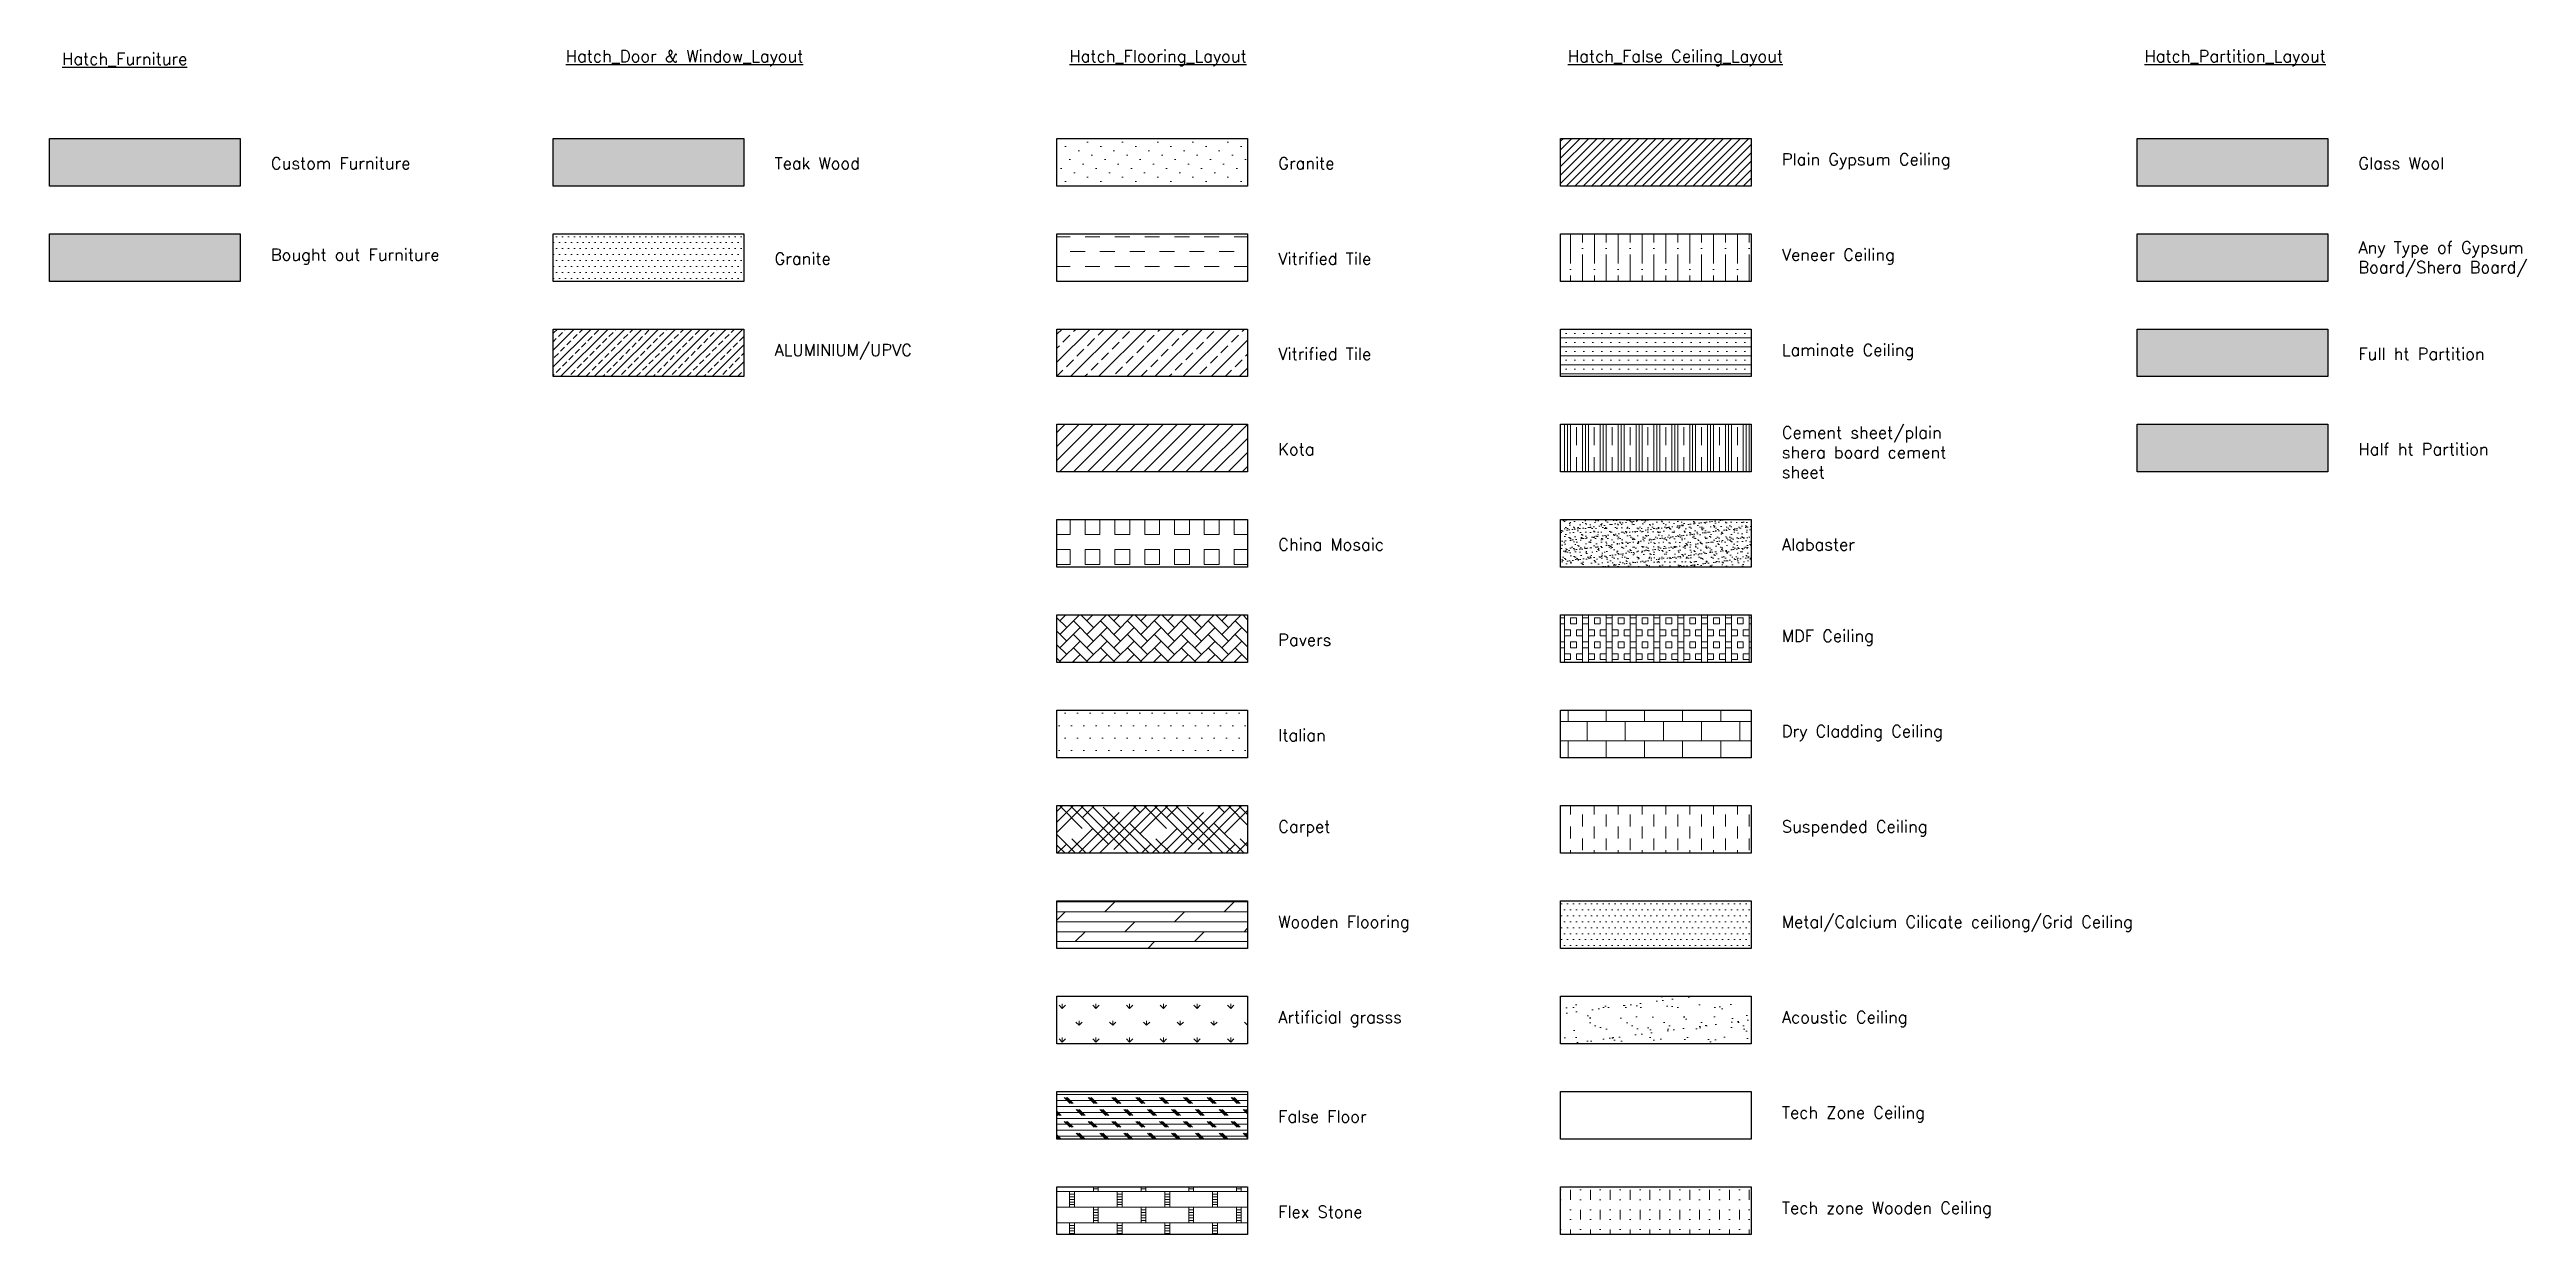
# Model space of a CAD drawing. Header units: millimetres. Extents: x -48354 to 5348, y -23891 to 13982.
# Drawn here: x -48354 to -17182, y -937 to 13982 of the extents above; entities that cross this region are included whole.
import ezdxf

# ---------------------------------------------------------------- set-up
doc = ezdxf.new("R2010")
doc.units = ezdxf.units.MM
doc.header["$MEASUREMENT"] = 0
doc.layers.add('BOUGHOUT FURN', color=7, linetype='Continuous', lineweight=15, true_color=0x81c1c1)
doc.layers.add('CUSTOM MADE FURN', color=7, linetype='Continuous', lineweight=15, true_color=0xe8ed97)
for name, color, linetype, lineweight in [('F_False_Hatch', 8, 'Continuous', 5), ('FLR_INT_HATCH', 254, 'Continuous', 5), ('I_FUR_HATCH', 8, 'Continuous', 5)]:
    doc.layers.add(name, color=color, linetype=linetype, lineweight=lineweight)
doc.styles.add('Simplex', font='simplex.shx')

msp = doc.modelspace()

# ---------------------------------------------------------------- texts
at = {"char_height": 150, "attachment_point": 7, "style": 'Simplex'}
for s, width, gutter_width, heights, insert in [('{\\LHatch_Furniture}', 2175.99, 1, [0], (-48196, 13774)), ('{\\LHatch_Door & Window_Layout}', 4095.22, 1, [0], (-41857, 13774)), ('{\\LHatch_Flooring_Layout}', 2175.99, 1, [0], (-35519, 13774)), ('{\\LHatch_False Ceiling_Layout}', 3511.91, 1, [0], (-29245, 13774)), ('{\\LHatch_Partition_Layout}', 3511.91, 1, [0], (-21989, 13774)), ('Custom Furniture', 2180.94, 6000, [76], (-45568, 12474)), ('Teak Wood', 1687.02, 6000, [0], (-39230, 12474)), ('Granite', 12115.36, 6000, [0], (-32891, 12474)), ('Plain Gypsum Ceiling', 12115.36, 6000, [0], (-26553, 12474)), ('Glass Wool', 12115.36, 6000, [0], (-19297, 12474)), ('\\pt1650,3150;Any Type of Gypsum Board/Shera Board/', 3177.76, 6000, [0], (-19297, 11115)), ('Bought out Furniture', 12115.36, 6000, [0], (-45568, 11274)), ('Granite', 12115.36, 6000, [0], (-39230, 11274)), ('Vitrified Tile', 12115.36, 6000, [0], (-32891, 11274)), ('Veneer Ceiling', 12115.36, 6000, [0], (-26553, 11274)), ('{\\Fromans|c0;ALUMINIUM/UPVC}', 12115.36, 6000, [150], (-39230, 10074)), ('Vitrified Tile', 12115.36, 6000, [0], (-32891, 10074)), ('Laminate Ceiling', 12115.36, 6000, [0], (-26553, 10074)), ('\\pt1650,3150;Full ht Partition', 5895.82, 6000, [0], (-19297, 10074)), ('Cement sheet/plain shera board cement sheet', 2526.04, 6000, [0], (-26553, 8585)), ('Kota', 12115.36, 6000, [0], (-32891, 8874)), ('Half ht Partition', 5895.82, 6000, [0], (-19297, 8874)), ('\\pt3600;China Mosaic', 12115.36, 6000, [0], (-32891, 7674)), ('\\pt3600;Alabaster', 12115.36, 6000, [0], (-26553, 7674)), ('\\pt3600;Pavers', 12115.36, 6000, [108], (-32891, 6474)), ('\\pt3600;MDF Ceiling', 12115.36, 6000, [108], (-26553, 6474)), ('\\pt3600;Italian', 12115.36, 6000, [108], (-32891, 5274)), ('\\pt3600;Dry Cladding Ceiling', 2537.63, 6000, [108], (-26553, 5274)), ('\\pt3600;Carpet', 12115.36, 6000, [108], (-32891, 4074)), ('\\pt3600;Suspended Ceiling', 12115.36, 6000, [108], (-26553, 4074)), ('\\pt3600;Wooden Flooring', 12115.36, 6000, [108], (-32891, 2874)), ('\\pt3600;Metal/Calcium Cilicate ceiliong/Grid Ceiling', 5211.27, 6000, [267], (-26553, 2874)), ('\\pt3600;Artificial grasss', 12115.36, 6000, [108], (-32891, 1674)), ('\\pt3600;Acoustic Ceiling', 12115.36, 6000, [108], (-26553, 1674)), ('\\pt3600;False Floor', 12115.36, 6000, [108], (-32891, 474)), ('\\pt3600;Tech Zone Ceiling', 12115.36, 6000, [108], (-26553, 474)), ('\\pt3600;Flex Stone', 12115.36, 6000, [108], (-32891, -726)), ('\\pt3600;Tech zone Wooden Ceiling', 12115.36, 6000, [108], (-26553, -726))]:
    msp.add_mtext_dynamic_manual_height_columns(s, width=width, gutter_width=gutter_width, heights=heights, dxfattribs=dict(at, insert=insert))

# ---------------------------------------------------------------- hatches: boundary and pattern name
at = {"layer": 'BOUGHOUT FURN', "true_color": 0x81c1c1}
h = msp.add_hatch(color=133, dxfattribs=at)
h.dxf.hatch_style = 1
h.paths.add_polyline_path([(-48354, 11663), (-45954, 11663), (-45954, 11063), (-48354, 11063)])
at = {"layer": 'CUSTOM MADE FURN'}
h = msp.add_hatch(color=256, dxfattribs=at)
h.dxf.hatch_style = 1
h.paths.add_polyline_path([(-48354, 12863), (-45954, 12863), (-45954, 12263), (-48354, 12263)])
at = {"layer": 'F_False_Hatch'}
h = msp.add_hatch(dxfattribs=at)
h.set_pattern_fill('ANSI31', color=256, scale=600)
h.set_pattern_definition([(45, (54036.976, 0), (-53.03301, 53.03301), [])])
h.paths.add_polyline_path([(-29339, 12863), (-26939, 12863), (-26939, 12263), (-29339, 12263)])
h = msp.add_hatch(dxfattribs=at)
h.set_pattern_fill('ANSI36', color=34, scale=1200, angle=45)
h.set_pattern_definition([(90, (54036.98, 0), (-150, 262.5), [375, -75, 0, -75])])
h.paths.add_polyline_path([(-29339, 11663), (-26939, 11663), (-26939, 11063), (-29339, 11063)])
h = msp.add_hatch(dxfattribs=at)
h.set_pattern_fill('SACNCR', color=34, scale=1200, angle=135)
h.set_pattern_definition([(180, (54036.98, 0), (-2e-14, -112.5), []), (180, (53980.73, 56.25), (-2e-14, -112.5), [0, -112.5])])
h.paths.add_polyline_path([(-29339, 10463), (-26939, 10463), (-26939, 9863), (-29339, 9863)])
h = msp.add_hatch(dxfattribs=at)
h.set_pattern_fill('CLAY', color=256, scale=1200, angle=90)
h.set_pattern_definition([(90, (54036.98, 0), (-225, 1e-14), []), (90, (53999.48, 2e-15), (-225, 1e-14), []), (90, (53961.98, 5e-15), (-225, 1e-14), []), (90, (53886.98, 9e-15), (-225, 1e-14), [225, -150])])
h.paths.add_polyline_path([(-29339, 9263), (-26939, 9263), (-26939, 8663), (-29339, 8663)])
at = {"layer": 'F_False_Hatch', "true_color": 0xfcc28a}
h = msp.add_hatch(dxfattribs=at)
h.set_pattern_fill('AR-SAND', color=31, scale=50)
h.paths.add_polyline_path([(-29339, 8063), (-26939, 8063), (-26939, 7463), (-29339, 7463)])
at = {"layer": 'F_False_Hatch'}
h = msp.add_hatch(dxfattribs=at)
h.set_pattern_fill('BOX', color=256, scale=300)
h.set_pattern_definition([(90, (54036.98, 0), (-300, 2e-14), []), (90, (54111.98, 0), (-300, 2e-14), []), (0, (54036.98, 0), (0, 300), [-75, 75]), (0, (54036.98, 75), (0, 300), [-75, 75]), (0, (54036.98, 150), (0, 300), [75, -75]), (0, (54036.98, 225), (0, 300), [75, -75]), (90, (54186.98, 0), (-300, 2e-14), [75, -75]), (90, (54261.98, 0), (-300, 2e-14), [75, -75])])
h.paths.add_polyline_path([(-29339, 6863), (-26939, 6863), (-26939, 6263), (-29339, 6263)])
h = msp.add_hatch(dxfattribs=at)
h.set_pattern_fill('AR-B816', color=256, scale=30)
h.set_pattern_definition([(0, (54036.98, 0), (0, 240), []), (90, (54036.98, 0), (-240, 240), [240, -240])])
h.paths.add_polyline_path([(-29339, 5663), (-26939, 5663), (-26939, 5063), (-29339, 5063)])
h = msp.add_hatch(dxfattribs=at)
h.set_pattern_fill('DASH', color=256, scale=1200, angle=90)
h.set_pattern_definition([(90, (54036.98, 0), (-150, 150), [150, -150])])
h.paths.add_polyline_path([(-29339, 4463), (-26939, 4463), (-26939, 3863), (-29339, 3863)])
h = msp.add_hatch(dxfattribs=at)
h.set_pattern_fill('DOTS', color=256, scale=1200)
h.set_pattern_definition([(0, (54036.976, 0), (37.5, 75), [0, -75])])
h.paths.add_polyline_path([(-29339, 3263), (-26939, 3263), (-26939, 2663), (-29339, 2663)])
h = msp.add_hatch(dxfattribs=at)
h.set_pattern_fill('AR-SAND', color=256, scale=150)
h.set_pattern_definition([(37.5, (54036.98, 0), (-9.449, 289.02357), [0, -228, 0, -255, 0, -243.75]), (7.5, (54036.98, 0), (265.4665, 423.3219), [0, -123, 0, -205.5, 0, -78.75]), (327.5, (53852.48, 0), (467.1213, 0.84886), [0, -75, 0, -270, 0, -352.5]), (317.5, (53852.48, 0), (450.919, 131.6513), [0, -37.5, 0, -177, 0, -202.5])])
h.paths.add_polyline_path([(-29339, 2063), (-26939, 2063), (-26939, 1463), (-29339, 1463)])
h = msp.add_hatch(dxfattribs=at)
h.set_pattern_fill('MUDST', color=34, scale=500, angle=90)
h.set_pattern_definition([(90, (54036.98, 0), (-125, 250), [125, -125, 0, -125, 0, -125])])
h.paths.add_polyline_path([(-29339, -337), (-26939, -337), (-26939, -937), (-29339, -937)])
at = {"layer": 'FLR_INT_HATCH'}
h = msp.add_hatch(dxfattribs=at)
h.set_pattern_fill('DOTS', color=256, scale=2500, angle=45)
h.set_pattern_definition([(45, (36303.15, 0), (-55.24272, 165.72815), [0, -156.25])])
h.paths.add_polyline_path([(-35677, 12863), (-33277, 12863), (-33277, 12263), (-35677, 12263)])
h = msp.add_hatch(dxfattribs=at)
h.set_pattern_fill('DASH', color=256, scale=1500)
h.set_pattern_definition([(0, (36303.15, 0), (187.5, 187.5), [187.5, -187.5])])
h.paths.add_polyline_path([(-35677, 11663), (-33277, 11663), (-33277, 11063), (-35677, 11063)])
h = msp.add_hatch(dxfattribs=at)
h.set_pattern_fill('ANSI33', color=256, scale=1000)
h.set_pattern_definition([(45, (36303.15, 0), (-176.7767, 176.7767), []), (45, (36479.93, 0), (-176.7767, 176.7767), [125, -62.5])])
h.paths.add_polyline_path([(-35677, 10463), (-33277, 10463), (-33277, 9863), (-35677, 9863)])
h = msp.add_hatch(dxfattribs=at)
h.set_pattern_fill('ANSI31', color=256, scale=1000)
h.set_pattern_definition([(45, (36303.15, 0), (-88.38835, 88.38835), [])])
h.paths.add_polyline_path([(-35677, 9263), (-33277, 9263), (-33277, 8663), (-35677, 8663)])
h = msp.add_hatch(dxfattribs=at)
h.set_pattern_fill('SQUARE', color=256, scale=1500)
h.set_pattern_definition([(0, (36303.15, 0), (0, 187.5), [187.5, -187.5]), (90, (36303.15, 0), (-187.5, 1e-14), [187.5, -187.5])])
h.paths.add_polyline_path([(-35677, 8063), (-33277, 8063), (-33277, 7463), (-35677, 7463)])
h = msp.add_hatch(dxfattribs=at)
h.set_pattern_fill('AR-HBONE', color=256, scale=30)
h.paths.add_polyline_path([(-35677, 6863), (-33277, 6863), (-33277, 6263), (-35677, 6263)])
h = msp.add_hatch(dxfattribs=at)
h.set_pattern_fill('DOTS', color=34, scale=2500)
h.set_pattern_definition([(0, (36303.15, 0), (78.125, 156.25), [0, -156.25])])
h.paths.add_polyline_path([(-35677, 5663), (-33277, 5663), (-33277, 5063), (-35677, 5063)])
h = msp.add_hatch(dxfattribs=at)
h.set_pattern_fill('HOUND', color=256, scale=1500, angle=135)
h.set_pattern_definition([(135, (36303.15, 0), (-331.4563, 198.87378), [1500, -750]), (225, (36303.15, 0), (331.4563, 198.87378), [1500, -750])])
h.paths.add_polyline_path([(-35677, 4463), (-33277, 4463), (-33277, 3863), (-35677, 3863)])
h = msp.add_hatch(dxfattribs=at)
h.set_pattern_fill('DOLMIT', color=256, scale=500)
h.set_pattern_definition([(0, (36303.15, 0), (0, 125), []), (45, (36303.15, 0), (-250, 250), [176.7767, -353.5534])])
h.paths.add_polyline_path([(-35677, 3263), (-33277, 3263), (-33277, 2663), (-35677, 2663)])
h = msp.add_hatch(dxfattribs=at)
h.set_pattern_fill('GRASS', color=3, scale=300)
h.set_pattern_definition([(90, (36303.15, 0), (-212.13203, 212.13203), [56.25, -368.0141]), (45, (36303.15, 0), (-212.132, 212.132), [56.25, -243.75]), (135, (36303.15, 0), (-212.132, -212.132), [56.25, -243.75])])
h.paths.add_polyline_path([(-35677, 2063), (-33277, 2063), (-33277, 1463), (-35677, 1463)])
h = msp.add_hatch(dxfattribs=at)
h.set_pattern_fill('CORK', color=256, scale=600)
h.set_pattern_definition([(0, (36303.15, 0), (0, 75), []), (135, (36340.65, -37.5), (-150, -150), [106.066, -106.066]), (135, (36359.4, -37.5), (-150, -150), [106.066, -106.066]), (135, (36378.15, -37.5), (-150, -150), [106.066, -106.066])])
h.paths.add_polyline_path([(-35677, 863), (-33277, 863), (-33277, 263), (-35677, 263)])
h = msp.add_hatch(dxfattribs=at)
h.set_pattern_fill('BRSTONE', color=256, scale=600)
h.set_pattern_definition([(0, (36303.15, 0), (0, 198), []), (90, (36843.15, 0), (-300, 198), [198, -198]), (90, (36783.15, 0), (-300, 198), [198, -198]), (0, (36843.15, 33), (300, 198), [-540, 60]), (0, (36843.15, 66), (300, 198), [-540, 60]), (0, (36843.15, 99), (300, 198), [-540, 60]), (0, (36843.15, 132), (300, 198), [-540, 60]), (0, (36843.15, 165), (300, 198), [-540, 60])])
h.paths.add_polyline_path([(-35677, -337), (-33277, -337), (-33277, -937), (-35677, -937)])
at = {"layer": 'I_FUR_HATCH'}
h = msp.add_hatch(color=34, dxfattribs=at)
h.dxf.hatch_style = 1
h.paths.add_polyline_path([(-42016, 12863), (-39616, 12863), (-39616, 12263), (-42016, 12263)])
msp.add_hatch(color=2, dxfattribs=at).paths.add_polyline_path([(-22083, 12863), (-19683, 12863), (-19683, 12263), (-22083, 12263)])
h = msp.add_hatch(dxfattribs=at)
h.set_pattern_fill('DOTS', color=34, scale=1200)
h.set_pattern_definition([(0, (12063.165, 0), (37.5, 75), [0, -75])])
h.paths.add_polyline_path([(-42016, 11663), (-39616, 11663), (-39616, 11063), (-42016, 11063)])
h = msp.add_hatch(color=253, dxfattribs=at)
h.set_gradient(color1=(238, 165, 238), color2=(238, 165, 238), tint=0.78)
h.paths.add_polyline_path([(-22083, 11663), (-19683, 11663), (-19683, 11063), (-22083, 11063)])
h = msp.add_hatch(dxfattribs=at)
h.set_pattern_fill('ANSI33', color=256, scale=600)
h.set_pattern_definition([(45, (12063.16, 0), (-106.066, 106.066), []), (45, (12169.23, 0), (-106.066, 106.066), [75, -37.5])])
h.paths.add_polyline_path([(-42016, 10463), (-39616, 10463), (-39616, 9863), (-42016, 9863)])
at = {"layer": 'I_FUR_HATCH', "true_color": 0xf7a782}
h = msp.add_hatch(color=21, dxfattribs=at)
h.dxf.hatch_style = 1
h.paths.add_polyline_path([(-22083, 10463), (-19683, 10463), (-19683, 9863), (-22083, 9863)])
at = {"layer": 'I_FUR_HATCH', "true_color": 0x8cbbed}
h = msp.add_hatch(color=151, dxfattribs=at)
h.dxf.hatch_style = 1
h.paths.add_polyline_path([(-22083, 9263), (-19683, 9263), (-19683, 8663), (-22083, 8663)])

# ---------------------------------------------------------------- linework, layer by layer
for points in [[(-48354, 12863), (-45954, 12863), (-45954, 12263), (-48354, 12263)], [(-42016, 12863), (-39616, 12863), (-39616, 12263), (-42016, 12263)], [(-35677, 12863), (-33277, 12863), (-33277, 12263), (-35677, 12263)], [(-29339, 12863), (-26939, 12863), (-26939, 12263), (-29339, 12263)], [(-22083, 12863), (-19683, 12863), (-19683, 12263), (-22083, 12263)], [(-48354, 11663), (-45954, 11663), (-45954, 11063), (-48354, 11063)], [(-42016, 11663), (-39616, 11663), (-39616, 11063), (-42016, 11063)], [(-35677, 11663), (-33277, 11663), (-33277, 11063), (-35677, 11063)], [(-29339, 11663), (-26939, 11663), (-26939, 11063), (-29339, 11063)], [(-22083, 11663), (-19683, 11663), (-19683, 11063), (-22083, 11063)], [(-42016, 10463), (-39616, 10463), (-39616, 9863), (-42016, 9863)], [(-35677, 10463), (-33277, 10463), (-33277, 9863), (-35677, 9863)], [(-29339, 10463), (-26939, 10463), (-26939, 9863), (-29339, 9863)], [(-22083, 10463), (-19683, 10463), (-19683, 9863), (-22083, 9863)], [(-35677, 9263), (-33277, 9263), (-33277, 8663), (-35677, 8663)], [(-29339, 9263), (-26939, 9263), (-26939, 8663), (-29339, 8663)], [(-22083, 9263), (-19683, 9263), (-19683, 8663), (-22083, 8663)], [(-35677, 8063), (-33277, 8063), (-33277, 7463), (-35677, 7463)], [(-29339, 8063), (-26939, 8063), (-26939, 7463), (-29339, 7463)], [(-35677, 6863), (-33277, 6863), (-33277, 6263), (-35677, 6263)], [(-29339, 6863), (-26939, 6863), (-26939, 6263), (-29339, 6263)], [(-35677, 5663), (-33277, 5663), (-33277, 5063), (-35677, 5063)], [(-29339, 5663), (-26939, 5663), (-26939, 5063), (-29339, 5063)], [(-35677, 4463), (-33277, 4463), (-33277, 3863), (-35677, 3863)], [(-29339, 4463), (-26939, 4463), (-26939, 3863), (-29339, 3863)], [(-35677, 3263), (-33277, 3263), (-33277, 2663), (-35677, 2663)], [(-29339, 3263), (-26939, 3263), (-26939, 2663), (-29339, 2663)], [(-35677, 2063), (-33277, 2063), (-33277, 1463), (-35677, 1463)], [(-29339, 2063), (-26939, 2063), (-26939, 1463), (-29339, 1463)], [(-35677, 863), (-33277, 863), (-33277, 263), (-35677, 263)], [(-29339, 863), (-26939, 863), (-26939, 263), (-29339, 263)], [(-35677, -337), (-33277, -337), (-33277, -937), (-35677, -937)], [(-29339, -337), (-26939, -337), (-26939, -937), (-29339, -937)]]:
    msp.add_lwpolyline(points, close=True)

msp.set_redraw_order([(e.dxf.handle, doc.entitydb.next_handle()) for e in msp.query("TEXT MTEXT ATTDEF DIMENSION ARC_DIMENSION")])  # texts and dimensions are drawn at this point

doc.saveas('drawing.dxf')
